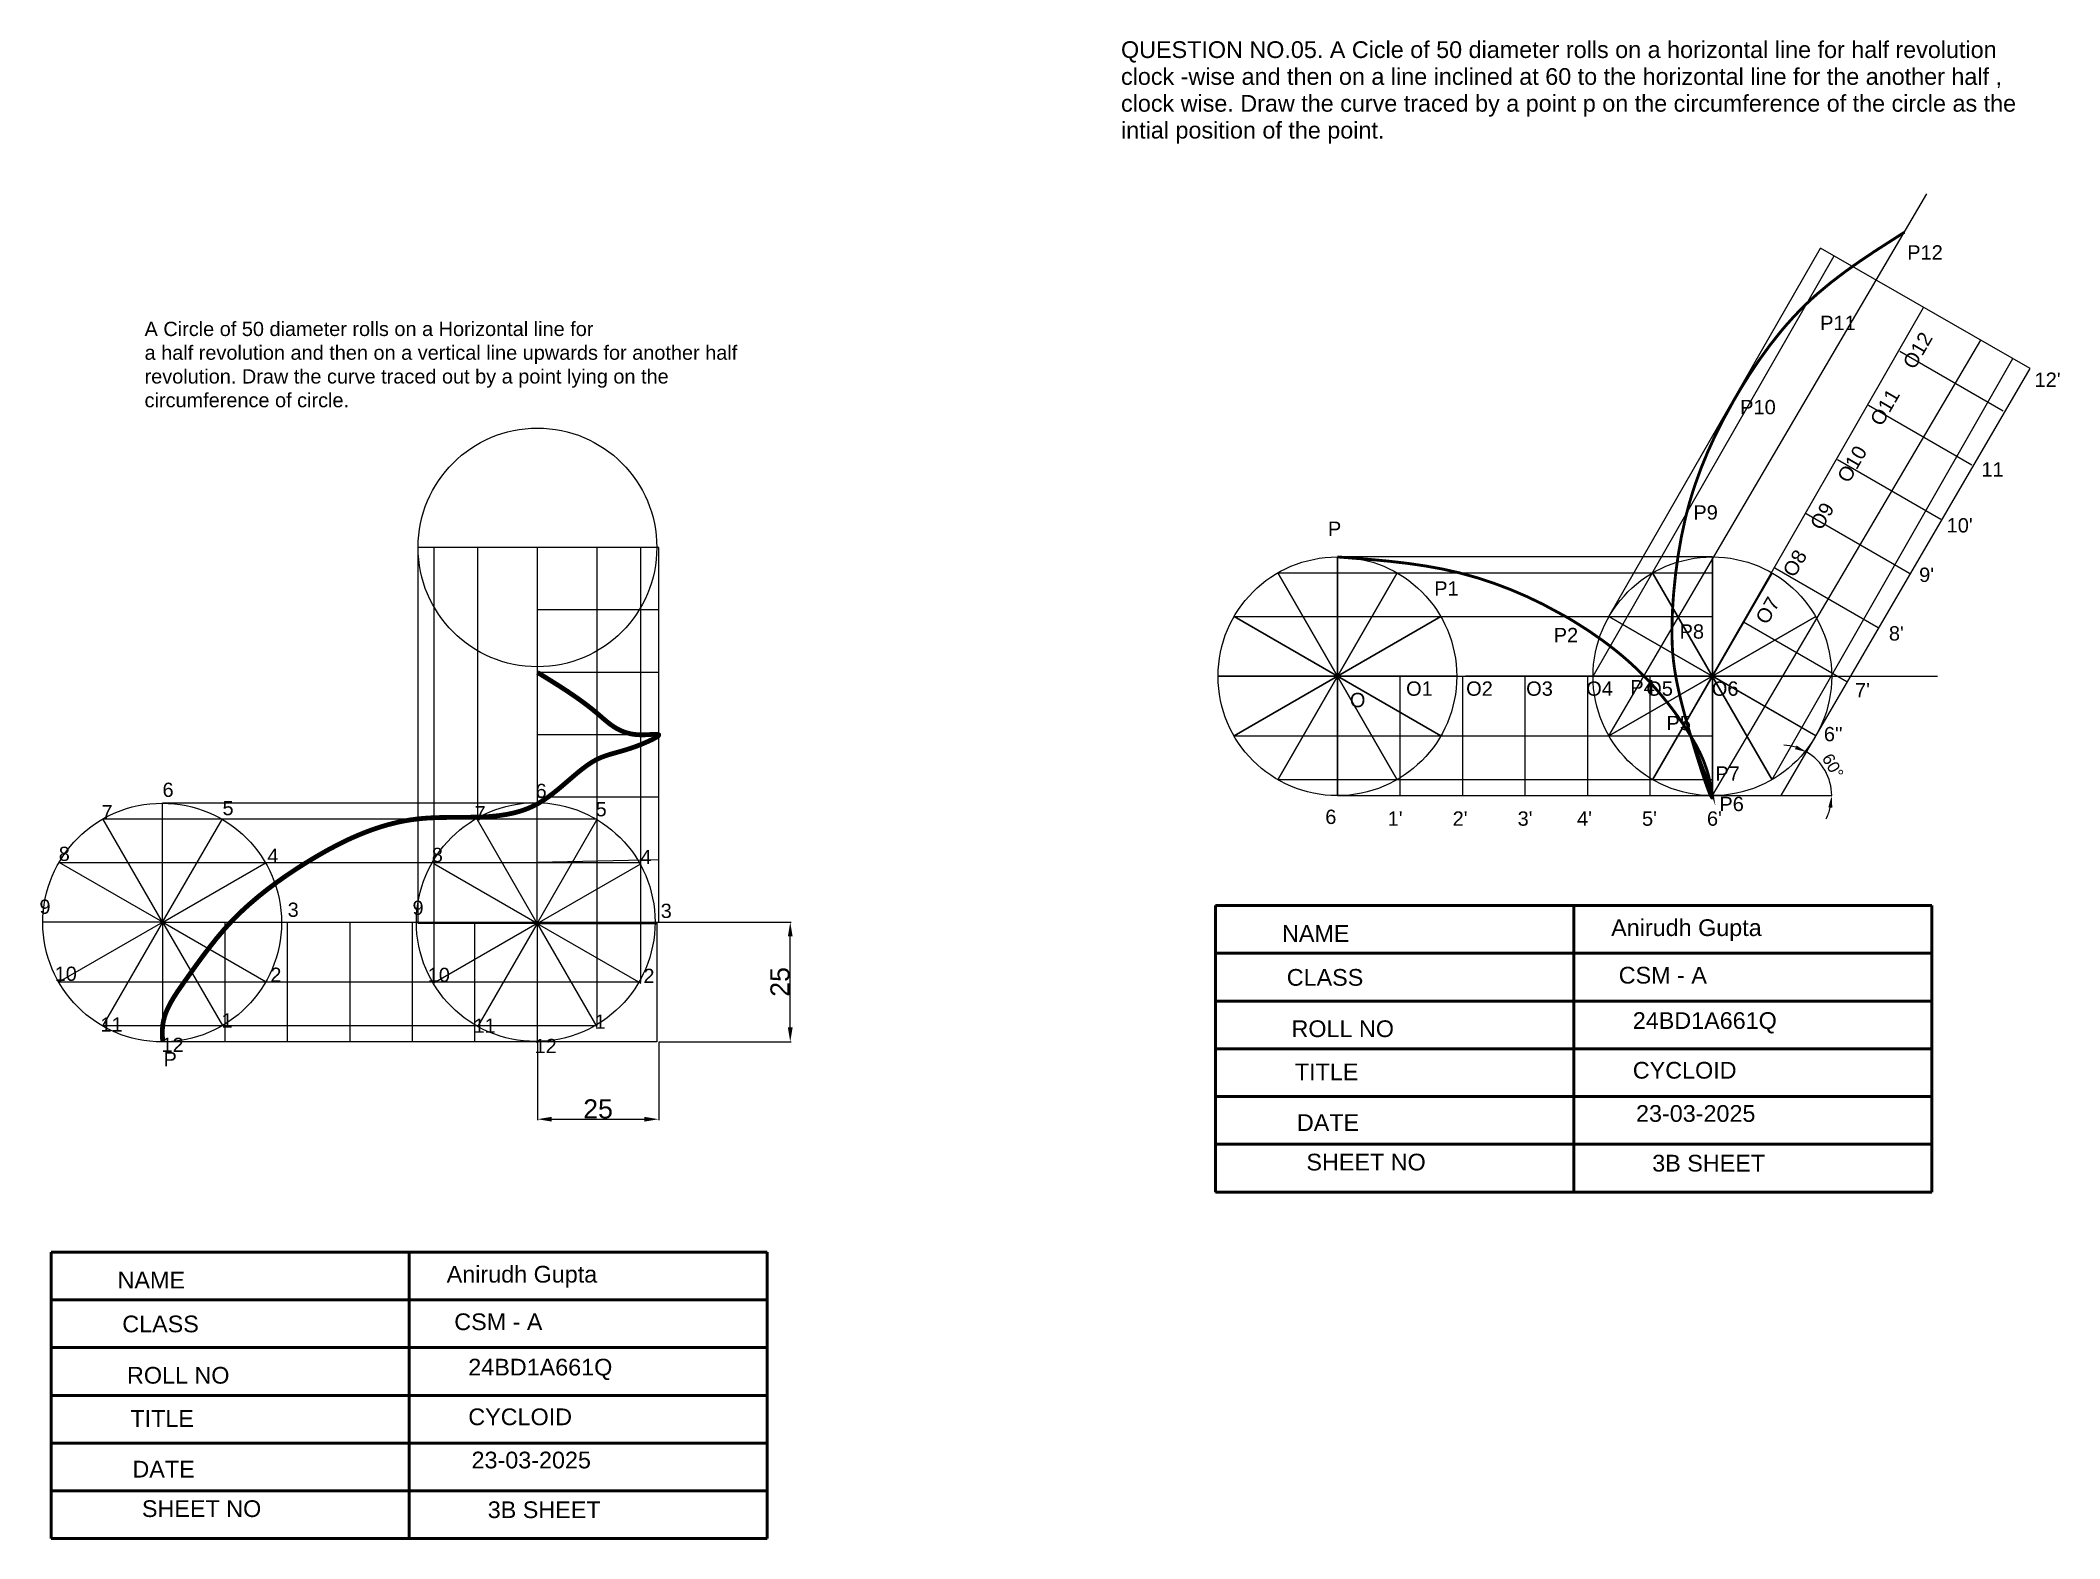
# Model space of a CAD drawing. Header units: millimetres. Extents: x 0 to 2753, y 56 to 370.
# Drawn here: x 2330.2 to 2753.2, y 56 to 369.8 of the extents above; entities that cross this region are included whole.
import ezdxf

# ---------------------------------------------------------------- set-up
doc = ezdxf.new("R2010")
doc.units = ezdxf.units.MM
doc.header["$MEASUREMENT"] = 0
doc.header["$PDMODE"] = 1
doc.styles.get("Standard").update_dxf_attribs({"font": 'arial.ttf'})
doc.dimstyles.new('ISO-25', dxfattribs={"dimtxt": 2.5, "dimasz": 2.5, "dimexe": 1.25, "dimexo": 0.625, "dimtad": 1, "dimtxsty": 'Standard', "dimcen": 2.5, "dimadec": 0, "dimazin": 0, "dimtfac": 1, "dimtmove": 0, "dimatfit": 3, "dimfxl": 1, "dimarcsym": 0})
doc.dimstyles.get("Standard").update_dxf_attribs({"dimtxt": 4, "dimasz": 3, "dimexe": 0.18, "dimexo": 0.0625, "dimgap": 0.09, "dimtad": 1, "dimdec": 0, "dimzin": 0, "dimdsep": 46, "dimtxsty": 'Standard', "dimcen": 0.09, "dimclrd": 6, "dimclre": 4, "dimadec": 0, "dimazin": 0, "dimtfac": 1, "dimtdec": 0, "dimtofl": 0, "dimtmove": 0, "dimatfit": 3, "dimfxl": 1, "dimtolj": 1, "dimtzin": 0, "dimarcsym": 0})

msp = doc.modelspace()

# ---------------------------------------------------------------- texts
at = {"lineweight": 53}
for s, height, p in [('QUESTION NO.05. A Cicle of 50 diameter rolls on a horizontal line for half revolution', 3.5, (2556.579, 366.103)), ('clock -wise and then on a line inclined at 60 to the horizontal line for the another half ,', 3.5, (2556.579, 360.481)), ('clock wise. Draw the curve traced by a point p on the circumference of the circle as the ', 3.5, (2556.579, 354.858)), ('intial position of the point.', 3.5, (2556.579, 349.236)), ('P12', 3, (2721.265, 323.885)), ('P11', 3, (2703.035, 309.118)), ("12'", 3, (2747.937, 297.228)), ('P10', 3, (2686.275, 291.494)), ('11', 3, (2736.807, 278.433)), ('P9', 3, (2676.471, 269.438)), ('P', 3, (2599.919, 266.014)), ("10'", 3, (2729.516, 266.735)), ("9'", 3, (2723.759, 256.378)), ('P1', 3, (2622.186, 253.507)), ('P2', 3, (2647.214, 243.758)), ('P8', 3, (2673.581, 244.497)), ("8'", 3, (2717.427, 244.104)), ('O', 3, (2604.519, 230.148)), ('O1      O2      O3      O4      O5       O6', 3, (2616.297, 232.539)), ('P4', 3, (2663.265, 232.822)), ("7'", 3, (2710.327, 232.214)), ('P5', 3, (2670.827, 225.334)), ("6''", 3, (2703.803, 223.009)), ('P7', 3, (2681.074, 214.754)), ('6', 3, (2599.366, 205.685)), ("1'         2'         3'        4'         5'         6'", 3, (2612.433, 205.317)), ('P6', 3, (2681.918, 208.377)), ('NAME', 3.5, (2590.309, 181.005)), ('Anirudh Gupta', 3.5, (2659.253, 182.222)), ('CLASS', 3.5, (2591.3, 171.81)), ('CSM - A', 3.5, (2660.838, 172.267)), ('24BD1A661Q', 3.5, (2663.78, 162.765)), ('ROLL NO', 3.5, (2592.29, 161.059)), ('TITLE', 3.5, (2592.998, 152.006)), ('CYCLOID', 3.5, (2663.78, 152.358)), ('DATE', 3.5, (2593.423, 141.396)), ('23-03-2025', 3.5, (2664.459, 143.309)), ('SHEET NO', 3.5, (2595.419, 133.128)), ('3B SHEET', 3.5, (2667.855, 132.902)), ('NAME', 3.5, (2346.39, 108.428)), ('Anirudh Gupta', 3.5, (2415.334, 109.645)), ('CLASS', 3.5, (2347.38, 99.233)), ('CSM - A', 3.5, (2416.918, 99.69)), ('24BD1A661Q', 3.5, (2419.861, 90.188)), ('ROLL NO', 3.5, (2348.371, 88.482)), ('TITLE', 3.5, (2349.079, 79.429)), ('CYCLOID', 3.5, (2419.861, 79.781)), ('DATE', 3.5, (2349.503, 68.819)), ('23-03-2025', 3.5, (2420.54, 70.732)), ('SHEET NO', 3.5, (2351.499, 60.551)), ('3B SHEET', 3.5, (2423.935, 60.325))]:
    msp.add_text(s, height=height, dxfattribs=at).set_placement(p)
msp.add_text('O7     O8     O9     O10     O11     O12', height=3, rotation=60, dxfattribs=at).set_placement((2691.912, 247.242))
for s, height, p in [('6', 2.983, (2355.811, 211.356)), ('6', 2.983, (2433.955, 211.123)), ('7', 2.983, (2343.028, 206.673)), ('5', 2.983, (2368.382, 207.524)), ('7', 2.983, (2421.172, 206.44)), ('5', 2.983, (2446.526, 207.291)), ('8', 2.983, (2334.079, 197.945)), ('4', 2.983, (2377.757, 197.52)), ('8', 2.983, (2412.223, 197.712)), ('4', 2.983, (2455.901, 197.287)), ('9', 2.983, (2330.031, 186.877)), ('3', 2.983, (2382.018, 186.238)), ('9', 2.983, (2408.175, 186.643)), ('3', 2.983, (2460.162, 186.005)), ('10', 2.9829, (2333.227, 172.828)), ('2', 2.983, (2378.396, 172.615)), ('10', 2.9829, (2411.371, 172.594)), ('2', 2.983, (2456.54, 172.381)), ('11', 2.9829, (2342.815, 162.184)), ('1', 2.983, (2368.169, 163.036)), ('1', 2.983, (2446.313, 162.803)), ('12', 2.9829, (2355.598, 157.927)), ('11', 2.9829, (2420.958, 161.951)), ('P', 2.983, (2356.024, 154.947)), ('12', 2.9829, (2433.742, 157.694))]:
    msp.add_text(s, height=height).set_placement(p)
at = {"insert": (2352.051, 310.86), "char_height": 2.98287, "width": 130.36517, "attachment_point": 1}
msp.add_mtext('A Circle of 50 diameter rolls on a Horizontal line for \\Pa half revolution and then on a vertical line upwards for another half \\Prevolution. Draw the curve traced out by a point lying on the \\Pcircumference of circle.', dxfattribs=at)

# ---------------------------------------------------------------- blocks, each defined once
blk = doc.blocks.new('*U34')
blk.add_line((-12.5, 0), (12.5, 0))
blk = doc.blocks.new('*U35')
at = {"color": 0, "linetype": 'ByBlock', "lineweight": -2, "transparency": 16777216}
for p, rotation in [((2355.84, 275.12), 89.99999999999993), ((2349.59, 273.45), 119.9999999999999), ((2362.09, 273.45), 59.99999999999994), ((2345.02, 268.87), 149.9999999999999), ((2366.67, 268.87), 29.99999999999996), ((2343.34, 262.62), 180), ((2345.02, 256.37), 209.9999999999999), ((2349.59, 251.8), 239.9999999999998), ((2355.84, 250.12), 269.9999999999998), ((2362.09, 251.8), 299.9999999999998), ((2366.67, 256.37), 329.9999999999998)]:
    blk.add_blockref('*U34', p, dxfattribs=dict(at, rotation=rotation))
blk.add_blockref('*U34', (2368.34, 262.62), dxfattribs=at)
blk = doc.blocks.new('*D40')
at = {"color": 4, "lineweight": -2, "transparency": 16777216}
for p, q in [((2434.34, 160.04), (2434.34, 143.68)), ((2459.74, 160.02), (2459.74, 143.68))]:
    blk.add_line(p, q, dxfattribs=at)
at = {"color": 6, "lineweight": -2, "transparency": 16777216}
blk.add_line((2437.34, 143.86), (2456.74, 143.86), dxfattribs=at)
at = {"color": 6, "transparency": 16777216}
for points in [[(2437.34, 144.36), (2437.34, 143.36), (2434.34, 143.86)], [(2456.74, 144.36), (2456.74, 143.36), (2459.74, 143.86)]]:
    blk.add_solid(points, dxfattribs=at)
at = {"layer": 'Defpoints', "color": 0, "transparency": 16777216}
for p in [(2434.34, 160.1), (2459.74, 160.08), (2459.74, 143.86)]:
    blk.add_point(p, dxfattribs=at)
at = {"color": 0, "transparency": 16777216, "insert": (2447.04, 145.99), "char_height": 4, "attachment_point": 5}
blk.add_mtext('\\A1;25', dxfattribs=at)
blk = doc.blocks.new('*U49')
blk.add_line((-12.5, 0), (12.5, 0))
blk = doc.blocks.new('*U50')
at = {"color": 0, "linetype": 'ByBlock', "lineweight": -2, "transparency": 16777216}
for p, rotation in [((2355.84, 275.12), 89.99999999999993), ((2349.59, 273.45), 119.9999999999999), ((2362.09, 273.45), 59.99999999999994), ((2345.02, 268.87), 149.9999999999999), ((2366.67, 268.87), 29.99999999999996), ((2343.34, 262.62), 180), ((2345.02, 256.37), 209.9999999999999), ((2349.59, 251.8), 239.9999999999998), ((2355.84, 250.12), 269.9999999999998), ((2362.09, 251.8), 299.9999999999998), ((2366.67, 256.37), 329.9999999999998)]:
    blk.add_blockref('*U49', p, dxfattribs=dict(at, rotation=rotation))
blk.add_blockref('*U49', (2368.34, 262.62), dxfattribs=at)
blk = doc.blocks.new('*U56')
for p, q in [((25, 50), (25, 0)), ((0, 25), (50, 25))]:
    blk.add_line(p, q)
blk = doc.blocks.new('*U57')
at = {"color": 0, "linetype": 'ByBlock', "lineweight": -2, "transparency": 16777216}
for p, rotation in [((3170.96, 1941.09), 59.99999999999999), ((3195.96, 1966.09), 120), ((3152.66, 2009.39), 240), ((3127.66, 1984.39), 299.9999999999999), ((3186.81, 2000.24), 180)]:
    blk.add_blockref('*U56', p, dxfattribs=dict(at, rotation=rotation))
blk.add_blockref('*U56', (3136.81, 1950.24), dxfattribs=at)
blk = doc.blocks.new('*U58')
for p, q in [((25, 0), (25, 50)), ((0, 25), (50, 25))]:
    blk.add_line(p, q)
blk = doc.blocks.new('*U59')
at = {"color": 0, "linetype": 'ByBlock', "lineweight": -2, "transparency": 16777216}
for p, rotation in [((3249.5, 1941.09), 59.99999999999999), ((3274.5, 1966.09), 120), ((3231.2, 2009.39), 239.9999999999999), ((3206.2, 1984.39), 299.9999999999998), ((3265.35, 2000.24), 180)]:
    blk.add_blockref('*U58', p, dxfattribs=dict(at, rotation=rotation))
blk.add_blockref('*U58', (3215.35, 1950.24), dxfattribs=at)
blk = doc.blocks.new('*D60')
at = {"color": 0, "lineweight": -2, "transparency": 16777216}
for start, end in [(73.3376, 86.9258), (0, 59.7495), (332.8237, 346.4119)]:
    blk.add_arc((2694.88, 211.62), 10.57, start, end, dxfattribs=at)
at = {"color": 0, "transparency": 16777216}
for points in [[(2698.08, 222.12), (2697.75, 221.36), (2700.2, 220.75)], [(2704.74, 209.18), (2705.57, 209.09), (2705.45, 211.62)]]:
    blk.add_solid(points, dxfattribs=at)
at = {"layer": 'Defpoints', "color": 0, "transparency": 16777216}
for p in [(2747.04, 301.06), (2601.91, 211.62), (2694.88, 211.62), (2704.82, 215.22), (2705.45, 211.62)]:
    blk.add_point(p, dxfattribs=at)
at = {"color": 0, "lineweight": 53, "transparency": 16777216, "insert": (2705.69, 217.83), "char_height": 2.5, "attachment_point": 5, "rotation": 299.8747}
blk.add_mtext('60°', dxfattribs=at)
blk = doc.blocks.new('*D62')
at = {"color": 4, "lineweight": -2, "transparency": 16777216}
for p, q in [((2459.05, 185.14), (2487.48, 185.14)), ((2459.8, 160.08), (2487.48, 160.08))]:
    blk.add_line(p, q, dxfattribs=at)
at = {"color": 6, "lineweight": -2, "transparency": 16777216}
blk.add_line((2487.3, 163.08), (2487.3, 182.14), dxfattribs=at)
at = {"color": 6, "transparency": 16777216}
for points in [[(2486.8, 182.14), (2487.8, 182.14), (2487.3, 185.14)], [(2486.8, 163.08), (2487.8, 163.08), (2487.3, 160.08)]]:
    blk.add_solid(points, dxfattribs=at)
at = {"layer": 'Defpoints', "color": 0, "transparency": 16777216}
for p in [(2458.99, 185.14), (2487.3, 185.14), (2459.74, 160.08)]:
    blk.add_point(p, dxfattribs=at)
at = {"color": 0, "transparency": 16777216, "insert": (2485.17, 172.61), "char_height": 4, "attachment_point": 5, "rotation": 90}
blk.add_mtext('\\A1;25', dxfattribs=at)

# ---------------------------------------------------------------- dimensions: what is measured, and where the dimension line sits
at = {"lineweight": 53}
dim = msp.add_angular_dim_2l(base=(2704.816, 215.217), line1=((2601.908, 211.618), (2705.448, 211.618)), line2=((2694.881, 211.618), (2747.043, 301.059)), dimstyle='ISO-25', dxfattribs=at)
dim.commit()
dim.dimension.update_dxf_attribs({"geometry": '*D60', "text_midpoint": (2705.692, 217.828)})
dim = msp.add_linear_dim(base=(2487.301, 185.143), p1=(2459.736, 160.082), p2=(2458.985, 185.143), angle=90, dimstyle='Standard')
dim.commit()
dim.dimension.update_dxf_attribs({"geometry": '*D62', "text_midpoint": (2485.168, 172.613)})
dim = msp.add_linear_dim(base=(2459.736, 143.855), p1=(2434.341, 160.104), p2=(2459.736, 160.082), dimstyle='Standard')
dim.commit()
dim.dimension.update_dxf_attribs({"geometry": '*D40', "text_midpoint": (2447.038, 145.987)})

# ---------------------------------------------------------------- linework, layer by layer
for p, q in [((2714.787, 319.563), (2725.401, 337.657)), ((2658.797, 249.118), (2703.066, 326.287)), ((2747.043, 301.059), (2703.066, 326.287)), ((2655.448, 236.618), (2705.941, 324.637)), ((2658.797, 224.118), (2714.787, 319.563)), ((2667.948, 214.967), (2724.691, 313.881)), ((2680.448, 211.618), (2736.677, 307.005)), ((2741.368, 292.135), (2719.718, 304.635)), ((2692.948, 214.967), (2743.404, 303.146)), ((2694.881, 211.618), (2747.043, 301.059)), ((2734.823, 280.799), (2713.173, 293.299)), ((2728.278, 269.463), (2706.628, 281.963)), ((2721.733, 258.127), (2700.083, 270.627)), ((2459.736, 263.604), (2409.341, 263.604)), ((2409.341, 185.104), (2409.341, 263.604)), ((2412.691, 172.604), (2412.691, 263.604)), ((2421.841, 206.754), (2421.841, 263.604)), ((2434.341, 210.104), (2434.341, 263.604)), ((2446.841, 163.453), (2446.841, 263.604)), ((2455.992, 172.604), (2455.992, 263.604)), ((2459.736, 185.104), (2459.736, 263.604)), ((2589.408, 258.268), (2680.448, 258.268)), ((2680.448, 261.618), (2601.908, 261.618)), ((2715.188, 246.79), (2693.538, 259.29)), ((2459.736, 250.52), (2434.341, 250.52)), ((2580.257, 249.118), (2680.448, 249.118)), ((2708.643, 235.454), (2686.993, 247.954)), ((2459.736, 237.437), (2434.341, 237.437)), ((2576.908, 236.618), (2680.448, 236.757)), ((2576.908, 236.618), (2727.597, 236.618)), ((2601.908, 211.618), (2601.908, 236.618)), ((2601.908, 236.618), (2601.908, 211.618)), ((2614.998, 236.618), (2614.998, 211.618)), ((2628.088, 236.618), (2628.088, 211.618)), ((2641.178, 236.618), (2641.178, 211.618)), ((2654.268, 236.618), (2654.268, 211.618)), ((2667.358, 236.618), (2667.358, 211.618)), ((2680.448, 236.618), (2680.448, 211.618)), ((2702.098, 224.118), (2680.448, 236.618)), ((2459.736, 224.354), (2434.341, 224.354)), ((2580.257, 224.118), (2680.448, 224.118)), ((2589.408, 214.967), (2680.448, 214.967)), ((2601.908, 211.618), (2705.448, 211.618)), ((2601.908, 211.618), (2680.448, 211.618)), ((2355.841, 210.104), (2434.341, 210.104)), ((2459.736, 211.27), (2434.341, 211.27)), ((2343.341, 206.754), (2446.841, 206.754)), ((2334.191, 197.604), (2455.992, 197.604)), ((2459.736, 198.187), (2434.311, 197.604)), ((2355.841, 185.104), (2459.341, 185.104)), ((2368.925, 160.104), (2368.925, 185.104)), ((2382.008, 160.104), (2382.008, 185.104)), ((2395.091, 160.104), (2395.091, 185.104)), ((2408.175, 160.104), (2408.175, 185.104)), ((2421.258, 160.104), (2421.258, 185.104)), ((2434.341, 160.104), (2434.341, 185.104)), ((2459.341, 185.104), (2459.341, 160.082)), ((2334.191, 172.604), (2455.992, 172.604)), ((2343.341, 163.453), (2446.841, 163.453)), ((2355.841, 160.104), (2434.341, 160.104)), ((2459.341, 160.082), (2434.341, 160.082))]:
    msp.add_line(p, q)
at = {"lineweight": 53}
for p, q in [((2576.399, 128.603), (2576.399, 188.603)), ((2576.399, 188.603), (2726.399, 188.603)), ((2651.399, 188.603), (2651.399, 128.603)), ((2726.399, 188.603), (2726.399, 128.603)), ((2576.399, 178.603), (2726.399, 178.603)), ((2576.399, 168.603), (2726.399, 168.603)), ((2576.399, 158.603), (2726.399, 158.603)), ((2576.399, 148.603), (2726.399, 148.603)), ((2576.399, 138.603), (2726.399, 138.603)), ((2726.399, 128.603), (2576.399, 128.603)), ((2332.479, 56.026), (2332.479, 116.026)), ((2332.479, 116.026), (2482.479, 116.026)), ((2407.479, 116.026), (2407.479, 56.026)), ((2482.479, 116.026), (2482.479, 56.026)), ((2332.479, 106.026), (2482.479, 106.026)), ((2332.479, 96.026), (2482.479, 96.026)), ((2332.479, 86.026), (2482.479, 86.026)), ((2332.479, 76.026), (2482.479, 76.026)), ((2332.479, 66.026), (2482.479, 66.026)), ((2482.479, 56.026), (2332.479, 56.026))]:
    msp.add_line(p, q, dxfattribs=at)
for points, const_width in [([(2601.908, 261.618), (2609.314, 261.038), (2613.005, 260.685), (2616.68, 260.255), (2620.334, 259.724), (2623.962, 259.065), (2627.498, 258.268), (2631.12, 257.27), (2634.638, 256.118), (2638.107, 254.807), (2641.521, 253.346), (2644.873, 251.744), (2649.738, 249.118), (2651.366, 248.157), (2654.492, 246.178), (2657.526, 244.066), (2659.005, 242.957), (2660.457, 241.811), (2661.882, 240.625), (2663.277, 239.4), (2664.641, 238.134), (2666.178, 236.618), (2667.274, 235.473), (2668.538, 234.081), (2669.764, 232.656), (2670.949, 231.203), (2672.091, 229.727), (2673.186, 228.234), (2674.232, 226.73), (2675.226, 225.221), (2675.918, 224.118), (2677.046, 222.192), (2677.859, 220.624), (2678.594, 218.967), (2679.243, 217.179), (2679.533, 216.223), (2679.858, 214.967), (2680.035, 214.17), (2680.234, 213.145), (2680.314, 212.673), (2680.378, 212.246), (2675.918, 224.118), (2680.448, 211.618), (2680.456, 211.358), (2680.441, 211.215), (2680.406, 211.147), (2680.353, 211.15), (2680.282, 211.22), (2680.195, 211.354), (2680.092, 211.549), (2679.974, 211.801), (2679.843, 212.108), (2679.699, 212.464), (2679.543, 212.868), (2679.377, 213.316), (2679.016, 214.329), (2678.623, 215.478), (2678.207, 216.734), (2677.775, 218.071), (2676.895, 220.881), (2676.045, 223.692), (2675.65, 225.031), (2675.28, 226.311), (2674.934, 227.535), (2674.612, 228.704), (2674.313, 229.823), (2674.036, 230.896), (2673.78, 231.924), (2673.545, 232.911), (2673.133, 234.777), (2672.795, 236.519), (2672.525, 238.162), (2672.317, 239.733), (2672.165, 241.257), (2672.064, 242.759), (2672.006, 244.266), (2671.988, 245.803), (2671.992, 246.611), (2672.048, 249.053), (2672.123, 250.768), (2672.231, 252.534), (2672.371, 254.343), (2672.751, 258.061), (2673.27, 261.862), (2673.933, 265.687), (2674.746, 269.477), (2675.084, 270.847), (2675.716, 273.175), (2676.258, 274.983), (2676.838, 276.765), (2678.104, 280.258), (2679.506, 283.668), (2681.035, 287.006), (2682.683, 290.285), (2684.983, 294.473), (2686.299, 296.714), (2688.261, 299.867), (2690.333, 302.958), (2692.52, 305.966), (2694.829, 308.873), (2696.031, 310.282), (2697.266, 311.659), (2698.534, 313.002), (2700.236, 314.692), (2701.175, 315.573), (2702.547, 316.8), (2705.38, 319.152), (2708.317, 321.386), (2711.336, 323.526), (2714.418, 325.596), (2720.684, 329.617)], 0.6), ([(2355.841, 160.104), (2355.782, 161.355), (2355.779, 162.594), (2355.841, 163.453), (2355.889, 163.809), (2355.997, 164.406), (2356.141, 164.994), (2356.316, 165.576), (2356.52, 166.151), (2356.752, 166.719), (2357.008, 167.282), (2357.585, 168.391), (2358.232, 169.481), (2358.929, 170.554), (2360.357, 172.604), (2361.138, 173.704), (2362.606, 175.761), (2364.076, 177.779), (2365.565, 179.751), (2367.09, 181.673), (2368.667, 183.537), (2369.481, 184.446), (2370.091, 185.104), (2371.168, 186.214), (2372.042, 187.074), (2372.936, 187.917), (2373.847, 188.744), (2375.722, 190.353), (2377.659, 191.904), (2379.653, 193.399), (2381.697, 194.841), (2383.783, 196.235), (2385.941, 197.604), (2388.059, 198.884), (2390.243, 200.131), (2392.459, 201.311), (2393.578, 201.872), (2394.707, 202.413), (2395.843, 202.93), (2396.988, 203.424), (2398.142, 203.892), (2399.305, 204.333), (2400.477, 204.745), (2401.658, 205.128), (2402.848, 205.478), (2404.048, 205.796), (2405.257, 206.08), (2406.476, 206.327), (2407.705, 206.537), (2409.341, 206.754), (2410.193, 206.839), (2411.451, 206.934), (2412.716, 206.998), (2413.986, 207.038), (2416.537, 207.07), (2419.088, 207.082), (2421.625, 207.122), (2422.884, 207.168), (2424.134, 207.241), (2425.375, 207.345), (2426.602, 207.488), (2427.816, 207.676), (2429.014, 207.915), (2430.195, 208.212), (2431.356, 208.571), (2432.496, 209.001), (2433.613, 209.506), (2434.311, 209.87), (2435.774, 210.762), (2436.82, 211.495), (2437.846, 212.278), (2438.854, 213.097), (2439.847, 213.937), (2441.798, 215.615), (2442.761, 216.424), (2443.719, 217.193), (2444.674, 217.906), (2445.628, 218.548), (2446.106, 218.838), (2446.585, 219.105), (2446.841, 219.237), (2447.548, 219.564), (2448.529, 219.941), (2449.549, 220.268), (2450.627, 220.578), (2451.193, 220.737), (2451.781, 220.902), (2452.392, 221.08), (2453.03, 221.272), (2453.697, 221.485), (2454.395, 221.721), (2455.126, 221.984), (2455.992, 222.319), (2457.489, 222.955), (2458.233, 223.304), (2458.571, 223.474), (2458.878, 223.637), (2459.149, 223.792), (2459.376, 223.935), (2459.554, 224.065), (2459.678, 224.18), (2459.74, 224.276), (2459.736, 224.354), (2459.661, 224.408), (2459.52, 224.443), (2459.32, 224.461), (2459.068, 224.466), (2458.771, 224.46), (2458.436, 224.445), (2458.071, 224.426), (2457.683, 224.404), (2456.863, 224.366), (2455.992, 224.354), (2455.244, 224.386), (2454.5, 224.466), (2453.8, 224.589), (2453.14, 224.753), (2452.517, 224.954), (2451.927, 225.189), (2451.366, 225.454), (2450.832, 225.747), (2450.32, 226.063), (2449.827, 226.4), (2449.35, 226.754), (2448.43, 227.5), (2446.841, 228.87), (2445.697, 229.813), (2444.743, 230.558), (2443.766, 231.288), (2442.77, 232.005), (2440.725, 233.404), (2438.627, 234.768), (2434.341, 237.437)], 1)]:
    msp.add_lwpolyline(points, dxfattribs=dict(const_width=const_width))
for centre in [(2434.341, 263.604), (2601.908, 236.618), (2680.448, 236.618), (2355.731, 185.04), (2433.985, 185.143)]:
    msp.add_circle(centre, 25)
for p in [(2720.684, 329.617), (2700.236, 314.692), (2684.983, 294.473), (2675.084, 270.847), (2627.498, 258.268), (2459.736, 250.52), (2649.738, 249.118), (2671.992, 246.611), (2434.341, 238.604), (2459.736, 237.437), (2666.178, 236.618), (2446.841, 228.87), (2455.992, 224.354), (2459.736, 224.354), (2459.736, 224.354), (2674.493, 226.303), (2455.992, 222.319), (2675.918, 224.118), (2446.841, 219.237), (2679.858, 214.967), (2680.448, 211.618), (2433.985, 210.143), (2459.736, 211.27), (2409.171, 206.754), (2385.941, 197.604), (2459.736, 198.187), (2370.091, 185.104), (2360.357, 172.604), (2355.841, 163.453), (2368.925, 160.104), (2382.008, 160.104), (2395.091, 160.104), (2408.175, 160.104), (2421.258, 160.104)]:
    msp.add_point(p)

# ---------------------------------------------------------------- block references
for name, p in [('*U57', (-559.906, -1738.624)), ('*U59', (-559.906, -1738.624)), ('*U35', (0, -77.518)), ('*U50', (78.47, -77.751))]:
    msp.add_blockref(name, p)

msp.set_redraw_order([(e.dxf.handle, doc.entitydb.next_handle()) for e in msp.query("TEXT MTEXT ATTDEF DIMENSION ARC_DIMENSION")])  # texts and dimensions are drawn at this point

doc.saveas('drawing.dxf')
